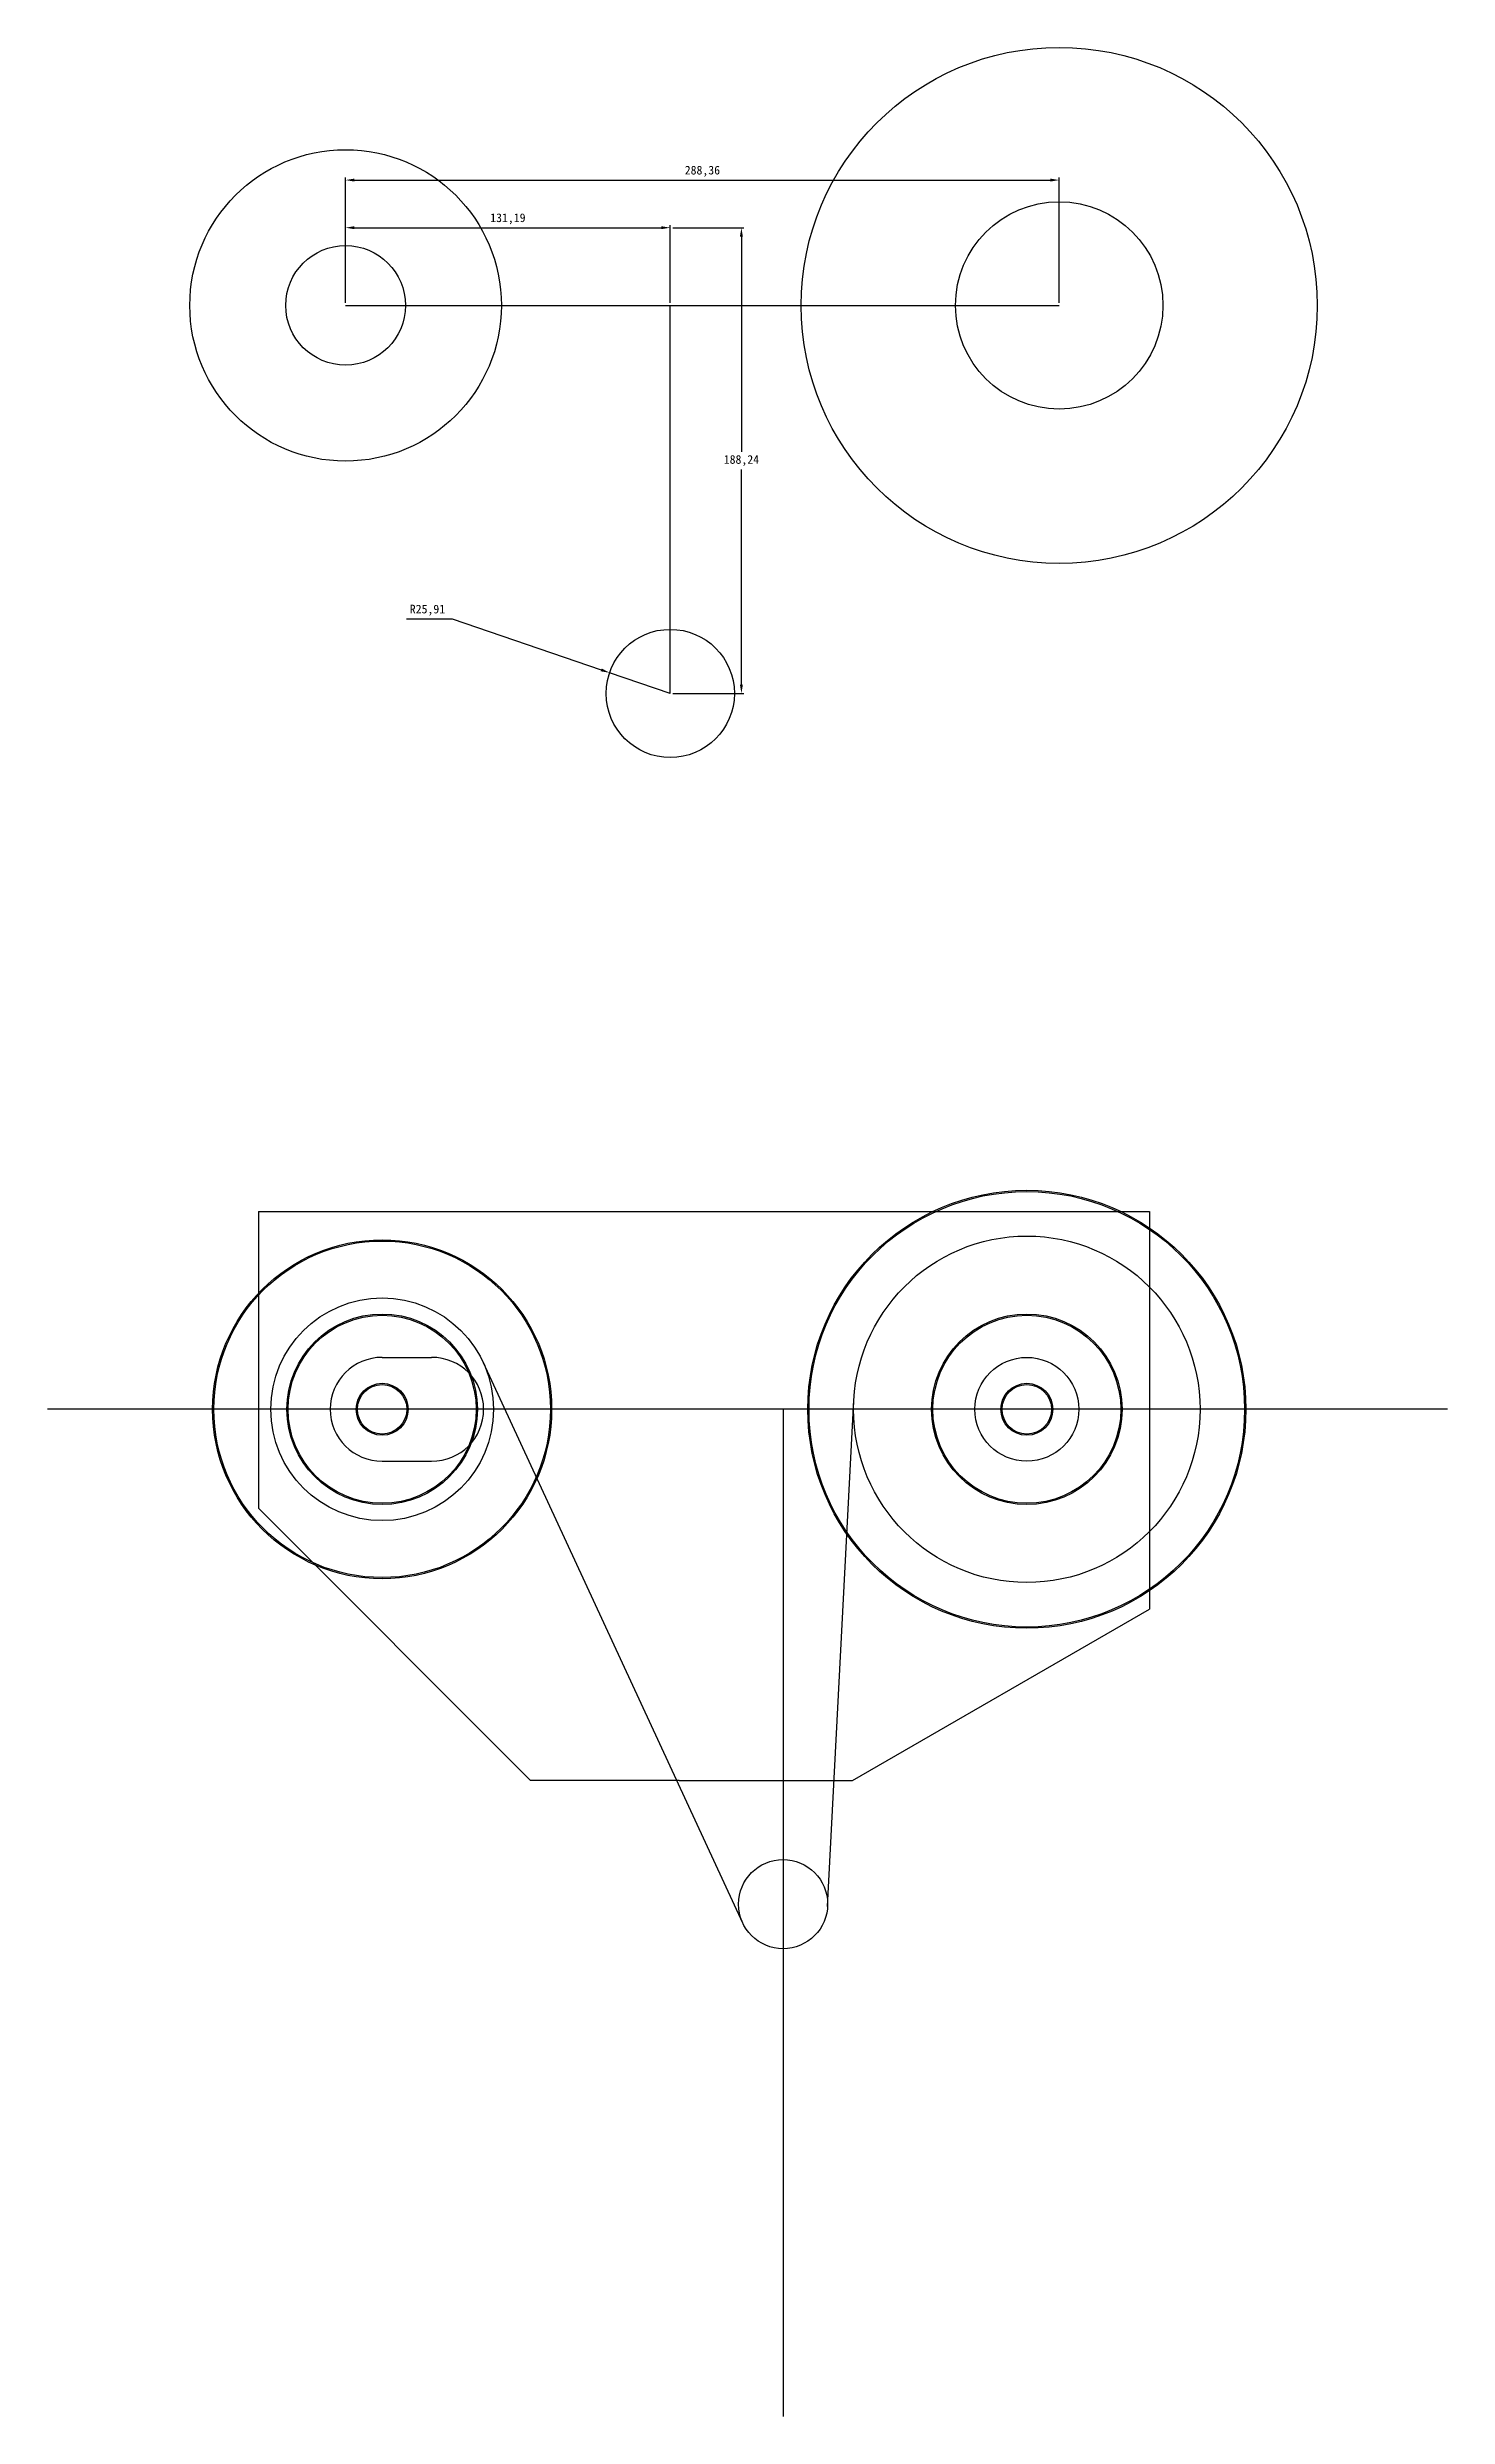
# Model space of a CAD drawing. Header units: millimetres. Extents: x 1 to 4048, y -393 to 1512.
# Drawn here: x 2013 to 2579, y 53 to 1011 of the extents above; entities that cross this region are included whole.
import ezdxf

# ---------------------------------------------------------------- set-up
doc = ezdxf.new("R2010")
doc.units = ezdxf.units.MM
doc.header["$PDSIZE"] = -1
doc.dimstyles.new('ISO-25', dxfattribs={"dimtxt": 2.5, "dimasz": 2.5, "dimexe": 1.25, "dimexo": 0.625, "dimtad": 1, "dimtxsty": 'Standard', "dimcen": 2.5, "dimadec": 0, "dimazin": 0, "dimtfac": 1, "dimtmove": 0, "dimatfit": 3, "dimfxl": 1, "dimarcsym": 0})

msp = doc.modelspace()

# ---------------------------------------------------------------- blocks, each defined once
blk = doc.blocks.new('*D19')
at = {"color": 0, "lineweight": -2, "transparency": 16777216}
for p, q in [((2133.21, 907.49), (2133.21, 958.15)), ((2421.57, 907.49), (2421.57, 958.15)), ((2136.77, 957.15), (2418.02, 957.15))]:
    blk.add_line(p, q, dxfattribs=at)
at = {"color": 0, "transparency": 16777216}
for points in [[(2136.77, 957.74), (2136.77, 956.55), (2133.21, 957.15)], [(2418.02, 957.74), (2418.02, 956.55), (2421.57, 957.15)]]:
    blk.add_solid(points, dxfattribs=at)
at = {"layer": 'Defpoints', "color": 0, "transparency": 16777216}
for p in [(2421.57, 957.15), (2133.21, 906.49), (2421.57, 906.49)]:
    blk.add_point(p, dxfattribs=at)
at = {"color": 0, "transparency": 16777216, "insert": (2277.39, 960.71), "char_height": 3.5, "attachment_point": 5}
blk.add_mtext('288,36', dxfattribs=at)
blk = doc.blocks.new('*D20')
at = {"color": 0, "lineweight": -2, "transparency": 16777216}
for p, q in [((2133.21, 907.49), (2133.21, 938.9)), ((2264.4, 907.49), (2264.4, 938.9)), ((2136.77, 937.9), (2260.84, 937.9))]:
    blk.add_line(p, q, dxfattribs=at)
at = {"color": 0, "transparency": 16777216}
for points in [[(2136.77, 938.49), (2136.77, 937.31), (2133.21, 937.9)], [(2260.84, 938.49), (2260.84, 937.31), (2264.4, 937.9)]]:
    blk.add_solid(points, dxfattribs=at)
at = {"layer": 'Defpoints', "color": 0, "transparency": 16777216}
for p in [(2264.4, 937.9), (2133.21, 906.49), (2264.4, 906.49)]:
    blk.add_point(p, dxfattribs=at)
at = {"color": 0, "transparency": 16777216, "insert": (2198.8, 941.47), "char_height": 3.5, "attachment_point": 5}
blk.add_mtext('131,19', dxfattribs=at)
blk = doc.blocks.new('*D21')
at = {"color": 0, "lineweight": -2, "transparency": 16777216}
for p, q in [((2265.4, 937.9), (2294.16, 937.9)), ((2293.16, 934.34), (2293.16, 847.34)), ((2293.16, 753.21), (2293.16, 840.21)), ((2265.4, 749.66), (2294.16, 749.66))]:
    blk.add_line(p, q, dxfattribs=at)
at = {"color": 0, "transparency": 16777216}
for points in [[(2292.56, 934.34), (2293.75, 934.34), (2293.16, 937.9)], [(2292.56, 753.21), (2293.75, 753.21), (2293.16, 749.66)]]:
    blk.add_solid(points, dxfattribs=at)
at = {"layer": 'Defpoints', "color": 0, "transparency": 16777216}
for p in [(2264.4, 937.9), (2264.4, 749.66), (2293.16, 749.66)]:
    blk.add_point(p, dxfattribs=at)
at = {"color": 0, "transparency": 16777216, "insert": (2293.16, 843.78), "char_height": 3.5, "attachment_point": 5}
blk.add_mtext('188,24', dxfattribs=at)
blk = doc.blocks.new('*D22')
at = {"color": 0, "lineweight": -2, "transparency": 16777216}
for p, q in [((2157.84, 779.75), (2176.29, 779.75)), ((2176.29, 779.75), (2236.51, 759.18)), ((2264.4, 749.66), (2239.88, 758.03))]:
    blk.add_line(p, q, dxfattribs=at)
at = {"color": 0, "transparency": 16777216}
blk.add_solid([(2236.7, 759.74), (2236.32, 758.62), (2239.88, 758.03)], dxfattribs=at)
at = {"layer": 'Defpoints', "color": 0, "transparency": 16777216}
for p in [(2239.88, 758.03), (2264.4, 749.66)]:
    blk.add_point(p, dxfattribs=at)
at = {"color": 0, "transparency": 16777216, "insert": (2166.3, 783.31), "char_height": 3.5, "attachment_point": 5}
blk.add_mtext('R25,91', dxfattribs=at)

# ---------------------------------------------------------------- dimensions: what is measured, and where the dimension line sits
for base, p2, picture, middle in [((2421.572, 957.146), (2421.572, 906.495), '*D19', (2277.392, 960.712)), ((2264.398, 937.901), (2264.398, 906.495), '*D20', (2198.805, 941.466))]:
    dim = msp.add_linear_dim(base=base, p1=(2133.212, 906.495), p2=p2, dimstyle='ISO-25', override={"dimtxt": 3.5, "dimasz": 3.556, "dimexe": 1, "dimexo": 1, "dimgap": 1.524, "dimtih": 1, "dimtoh": 1, "dimzin": 1, "dimadec": 2, "dimtzin": 1})
    dim.commit()
    dim.dimension.update_dxf_attribs({"geometry": picture, "text_midpoint": middle})
dim = msp.add_linear_dim(base=(2293.158, 749.657), p1=(2264.398, 937.901), p2=(2264.398, 749.657), angle=90, dimstyle='ISO-25', override={"dimtxt": 3.5, "dimasz": 3.556, "dimexe": 1, "dimexo": 1, "dimgap": 1.524, "dimtih": 1, "dimtoh": 1, "dimzin": 1, "dimadec": 2, "dimtzin": 1})
dim.commit()
dim.dimension.update_dxf_attribs({"geometry": '*D21', "text_midpoint": (2293.158, 843.779)})
dim = msp.add_radius_dim(center=(2264.398, 749.657), mpoint=(2239.878, 758.03), dimstyle='ISO-25', override={"dimtxt": 3.5, "dimasz": 3.556, "dimexe": 1, "dimexo": 1, "dimgap": 1.524, "dimtih": 1, "dimtoh": 1, "dimzin": 1, "dimadec": 2, "dimtzin": 1})
dim.commit()
dim.dimension.update_dxf_attribs({"geometry": '*D22', "text_midpoint": (2166.303, 779.748), "dimtype": 164})

# ---------------------------------------------------------------- linework, layer by layer
for p, q in [((2133.212, 906.495), (2421.572, 906.495)), ((2264.398, 749.657), (2264.398, 906.495)), ((2097.986, 540.332), (2097.986, 420.332)), ((2097.986, 540.332), (2457.986, 540.332)), ((2457.986, 540.332), (2457.986, 379.614)), ((2147.986, 481.332), (2167.986, 481.332)), ((2188.824, 479.235), (2293.652, 252.771)), ((2578.508, 460.332), (2012.725, 460.332)), ((2309.986, 460.332), (2309.986, 53.205)), ((2327.962, 259.399), (2338.581, 463.961)), ((2147.986, 439.332), (2167.986, 439.332)), ((2207.986, 310.332), (2097.986, 420.332)), ((2337.986, 310.332), (2457.986, 379.614)), ((2267.986, 310.332), (2207.986, 310.332)), ((2267.986, 310.332), (2337.986, 310.332))]:
    msp.add_line(p, q)
for centre, radius in [((2421.572, 906.495), 104.283), ((2133.212, 906.495), 62.943), ((2421.572, 906.495), 41.914), ((2133.212, 906.495), 24.167), ((2264.398, 749.657), 25.91), ((2408.486, 460.332), 70), ((2147.986, 460.332), 45), ((2408.486, 460.332), 21), ((2309.986, 260.332), 18)]:
    msp.add_circle(centre, radius)
at = {"color": 7, "linetype": 'Continuous', "lineweight": 25}
for centre, radius in [((2408.486, 460.332), 88.5), ((2408.486, 460.332), 88), ((2147.986, 460.332), 68.5), ((2147.986, 460.332), 68), ((2147.986, 460.332), 38.5), ((2147.986, 460.332), 38), ((2408.486, 460.332), 38.5), ((2408.486, 460.332), 38), ((2147.986, 460.332), 10.5), ((2147.986, 460.332), 10), ((2408.486, 460.332), 10.5), ((2408.486, 460.332), 10)]:
    msp.add_circle(centre, radius, dxfattribs=at)
for centre, start, end in [((2147.986, 460.332), 90, 270), ((2167.986, 460.332), 270, 90)]:
    msp.add_arc(centre, 21, start, end)

msp.set_redraw_order([(e.dxf.handle, doc.entitydb.next_handle()) for e in msp.query("TEXT MTEXT ATTDEF DIMENSION ARC_DIMENSION")])  # texts and dimensions are drawn at this point

doc.saveas('drawing.dxf')
